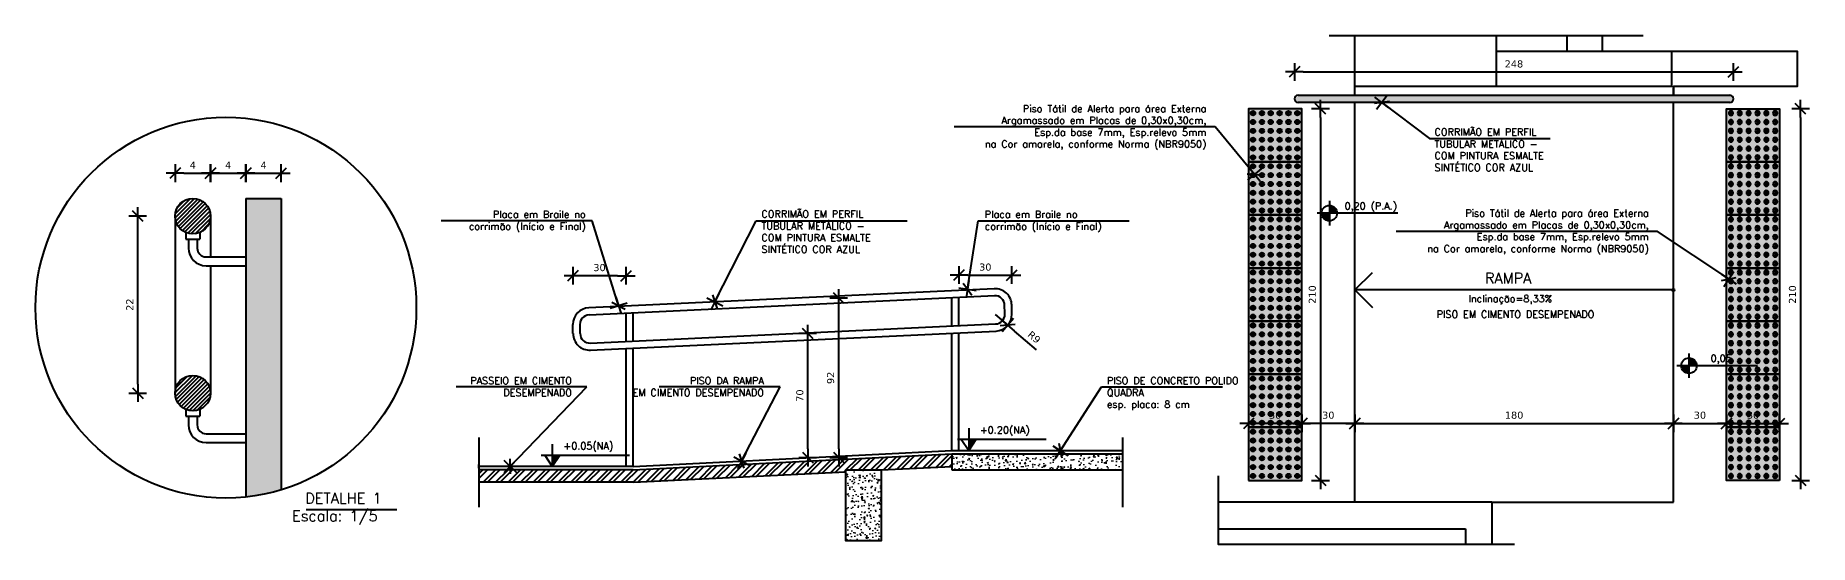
# Model space of a CAD drawing. Header units: inches. Extents: x -64 to 509, y -100 to 268.
# Drawn here: x 195.07 to 205.09, y 141.6 to 144.48 of the extents above; entities that cross this region are included whole.
import ezdxf
from ezdxf.enums import TextEntityAlignment as Align

# ---------------------------------------------------------------- set-up
doc = ezdxf.new("R2010")
doc.units = ezdxf.units.IN
doc.header["$MEASUREMENT"] = 0
doc.header["$PDMODE"] = 35
for name, color, linetype in [('01', 9, 'Continuous'), ('02', 2, 'Continuous'), ('A-ESQ', 1, 'Continuous'), ('A-OBJET', 2, 'Continuous'), ('A-PARED', 5, 'Continuous'), ('A-SIMBO', 2, 'Continuous'), ('AR-ESQ', 2, 'Continuous'), ('ARQ-CTA-1_075', 1, 'Continuous'), ('ARQ-SMB-1_025', 1, 'Continuous'), ('ARQ-TXT-1_025', 2, 'Continuous'), ('ARQ_ESTRUTURA', 5, 'Continuous'), ('ARQ_PISOTÁTIL', 8, 'Continuous'), ('ARQ_REBOCO', 4, 'Continuous'), ('ARQ_VISTA0', 8, 'Continuous'), ('HACHURA', 1, 'Continuous'), ('Nivel', 2, 'Continuous'), ('PRA', 1, 'Continuous'), ('VISTA1', 1, 'Continuous')]:
    doc.layers.add(name, color=color, linetype=linetype)
doc.layers.add('HAT', color=8, linetype='Continuous', lineweight=15)
doc.styles.add('ESC-50-A20', font='romans.shx', dxfattribs={"height": 0.1})
doc.styles.add('FNDE Texto Cota 0025', font='verdana.ttf', dxfattribs={"height": 0.04})
doc.dimstyles.new('FNDE 1-0025', dxfattribs={"dimscale": 5, "dimtxt": 0.04, "dimasz": 0.01, "dimexe": 0.15, "dimexo": 0.15, "dimgap": 0.005, "dimtad": 1, "dimzin": 1, "dimdsep": 46, "dimtxsty": 'FNDE Texto Cota 0025', "dimblk": 'tic', "dimcen": 0.015, "dimdle": 0.15, "dimse1": 1, "dimse2": 1, "dimclrd": 251, "dimclre": 251, "dimclrt": 256, "dimaunit": 1, "dimadec": 3, "dimazin": 0, "dimtfac": 1, "dimtix": 1, "dimtmove": 2, "dimatfit": 3, "dimldrblk": 'tic', "dimfxl": 0.15, "dimtvp": 1, "dimtolj": 1, "dimtzin": 0, "dimarcsym": 0})
pattern_1 = [(50, (0.25568, -0.11496), (0.071726018, -0.006275213), [0.0075, -0.0825]), (355, (0.25568, -0.11496), (-0.013875133, 0.075219213), [0.006, -0.066]), (100.451444, (0.26166, -0.11548), (0.057850885, 0.068944), [0.00637402, -0.070114211]), (46.1842, (0.25568, -0.09496), (0.106724133, -0.016551928), [0.01125, -0.12375]), (96.635635, (0.26457, -0.09634), (0.093466195, 0.09741186), [0.009561034, -0.105171376]), (351.184164, (0.25568, -0.09496), (0.093466195, 0.09741186), [0.009, -0.099]), (21, (0.26568, -0.09996), (0.059690705, -0.040261889), [0.0075, -0.0825]), (326, (0.26568, -0.09996), (0.024331533, 0.072515005), [0.006, -0.066]), (71.451445, (0.270654, -0.103314), (0.084022238, 0.032253115), [0.00637402, -0.070114211]), (37.5, (0.25568, -0.114958), (0.0012159855, 0.0332893854), [0, -0.0652, 0, -0.067, 0, -0.06625]), (7.5, (0.25568, -0.11496), (0.026306954, 0.039441171), [0, -0.0382, 0, -0.0637, 0, -0.02525]), (327.5, (0.23338, -0.114958), (0.0533822436, -0.0022554872), [0, -0.025, 0, -0.078, 0, -0.1035]), (317.5, (0.22338, -0.11496), (0.058318617, 0.010010498), [0, -0.0325, 0, -0.0518, 0, -0.0735])]

msp = doc.modelspace()

# ---------------------------------------------------------------- texts
at = {"layer": 'ARQ-SMB-1_025', "style": 'ESC-50-A20'}
for s, p in [('0,20 (P.A.)', (202.61, 143.495)), ('0,05', (204.59, 142.633))]:
    msp.add_text(s, height=0.04, dxfattribs=at).set_placement(p, align=Align.CENTER)
for tag, p in [('+0.20(NA)', (200.401, 142.229)), ('+0.05(NA)', (198.048, 142.139))]:
    msp.add_attdef(tag, p, 'NA', height=0.04, dxfattribs=at)
at = {"layer": 'ARQ-TXT-1_025', "style": 'ESC-50-A20'}
for s, height, p in [('RAMPA ', 0.06, (203.407, 143.077)), ('Inclinação=8,33%%%', 0.04, (203.398, 142.971)), ('PISO EM CIMENTO DESEMPENADO', 0.04, (203.428, 142.883))]:
    msp.add_text(s, height=height, dxfattribs=at).set_placement(p, align=Align.CENTER)
at = {"layer": 'ARQ-TXT-1_025', "char_height": 0.04, "style": 'ESC-50-A20'}
for s, insert, width, attachment_point in [('Piso Tátil de Alerta para área Externa  \\PArgamassado em Placas de 0,30x0,30cm,\\PEsp.da base 7mm, Esp.relevo 5mm \\Pna Cor amarela, conforme Norma (NBR9050)', (201.681, 144.085), 1.79589, 3), ('\\A1;CORRIMÃO EM PERFIL TUBULAR METÁLICO - \\PCOM PINTURA ESMALTE SINTÉTICO COR AZUL', (202.97, 143.952), 0.83041, 1), ('Placa em Braile no corrimão (Início e Final)\\P', (198.174, 143.487), 0.83041, 3), ('\\A1;CORRIMÃO EM PERFIL TUBULAR METÁLICO - \\PCOM PINTURA ESMALTE SINTÉTICO COR AZUL', (199.167, 143.489), 0.83041, 1), ('Placa em Braile no corrimão (Início e Final)\\P', (200.429, 143.487), 0.83041, 1), ('Piso Tátil de Alerta para área Externa  \\PArgamassado em Placas de 0,30x0,30cm,\\PEsp.da base 7mm, Esp.relevo 5mm \\Pna Cor amarela, conforme Norma (NBR9050)', (204.181, 143.494), 1.79589, 3), ('\\A1;PASSEIO EM CIMENTO \\PDESEMPENADO', (198.096, 142.547), 0.83041, 3), ('\\A1;PISO DA RAMPA\\PEM CIMENTO DESEMPENADO', (199.181, 142.547), 0.83041, 3), ('\\A1;PISO DE CONCRETO POLIDO QUADRA\\Pesp. placa: 8 cm ', (201.119, 142.547), 0.83041, 1)]:
    msp.add_mtext(s, dxfattribs=dict(at, insert=insert, width=width, attachment_point=attachment_point))
at = {"layer": 'ARQ-TXT-1_025', "color": 3, "insert": (195.883, 141.713), "char_height": 0.06, "width": 1.16362, "attachment_point": 7, "style": 'ESC-50-A20'}
msp.add_mtext('\\pi0.70648;DETALHE 1 {\\C256;\\P\\pi0.6322;Escala: 1/5}', dxfattribs=at)

# ---------------------------------------------------------------- blocks, each defined once
blk = doc.blocks.new('A$C01273DE2')
at = {"layer": 'ARQ-CTA-1_075', "ltscale": 10}
blk.add_hatch(color=254, dxfattribs=at).paths.add_polyline_path([(0.3, 0.3), (0, 0.3), (0, 0), (0.3, 0)])
at = {"layer": 'ARQ_PISOTÁTIL', "color": 1}
blk.add_lwpolyline([(0.3, 0.3), (0, 0.3), (0, 0), (0.3, 0)], close=True, dxfattribs=at)
at = {"layer": 'ARQ_PISOTÁTIL', "color": 250}
for centre, radius in [((0.025, 0.275), 0.0125), ((0.025, 0.225), 0.0125), ((0.025, 0.275), 0.00625), ((0.025, 0.225), 0.00625), ((0.075, 0.275), 0.0125), ((0.075, 0.225), 0.0125), ((0.075, 0.275), 0.00625), ((0.075, 0.225), 0.00625), ((0.125, 0.275), 0.0125), ((0.125, 0.225), 0.0125), ((0.125, 0.275), 0.00625), ((0.125, 0.225), 0.00625), ((0.175, 0.275), 0.0125), ((0.175, 0.225), 0.0125), ((0.175, 0.275), 0.00625), ((0.175, 0.225), 0.00625), ((0.225, 0.275), 0.0125), ((0.225, 0.225), 0.0125), ((0.225, 0.275), 0.00625), ((0.225, 0.225), 0.00625), ((0.275, 0.275), 0.0125), ((0.275, 0.225), 0.0125), ((0.275, 0.275), 0.00625), ((0.275, 0.225), 0.00625), ((0.025, 0.175), 0.0125), ((0.025, 0.125), 0.0125), ((0.025, 0.175), 0.00625), ((0.025, 0.125), 0.00625), ((0.075, 0.175), 0.0125), ((0.075, 0.125), 0.0125), ((0.075, 0.175), 0.00625), ((0.075, 0.125), 0.00625), ((0.125, 0.175), 0.0125), ((0.125, 0.125), 0.0125), ((0.125, 0.175), 0.00625), ((0.125, 0.125), 0.00625), ((0.175, 0.175), 0.0125), ((0.175, 0.125), 0.0125), ((0.175, 0.175), 0.00625), ((0.175, 0.125), 0.00625), ((0.225, 0.175), 0.0125), ((0.225, 0.125), 0.0125), ((0.225, 0.175), 0.00625), ((0.225, 0.125), 0.00625), ((0.275, 0.175), 0.0125), ((0.275, 0.125), 0.0125), ((0.275, 0.175), 0.00625), ((0.275, 0.125), 0.00625), ((0.025, 0.075), 0.0125), ((0.025, 0.025), 0.0125), ((0.025, 0.075), 0.00625), ((0.025, 0.025), 0.00625), ((0.075, 0.075), 0.0125), ((0.075, 0.025), 0.0125), ((0.075, 0.075), 0.00625), ((0.075, 0.025), 0.00625), ((0.125, 0.075), 0.0125), ((0.125, 0.025), 0.0125), ((0.125, 0.075), 0.00625), ((0.125, 0.025), 0.00625), ((0.175, 0.075), 0.0125), ((0.175, 0.025), 0.0125), ((0.175, 0.075), 0.00625), ((0.175, 0.025), 0.00625), ((0.225, 0.075), 0.0125), ((0.225, 0.025), 0.0125), ((0.225, 0.075), 0.00625), ((0.225, 0.025), 0.00625), ((0.275, 0.075), 0.0125), ((0.275, 0.025), 0.0125), ((0.275, 0.075), 0.00625), ((0.275, 0.025), 0.00625)]:
    blk.add_circle(centre, radius, dxfattribs=at)
blk = doc.blocks.new('tic')
at = {"color": 251}
for p, q in [((-1, 0), (1, 0)), ((0, -1), (0, 1))]:
    blk.add_line(p, q, dxfattribs=at)
blk.add_line((-0.6, -0.6), (0.6, 0.6))
blk = doc.blocks.new('FNDE-Nível Corte-1_025')
blk.add_hatch(color=251).paths.add_polyline_path([(140.657, -2.479), (140.699, -2.479), (140.657, -2.542)])
at = {"color": 251}
for p, q in [((140.594, -2.479), (141.094, -2.479)), ((140.657, -2.416), (140.657, -2.542))]:
    blk.add_line(p, q, dxfattribs=at)
blk.add_lwpolyline([(140.615, -2.479), (140.657, -2.542), (140.699, -2.479)], dxfattribs=at)
blk = doc.blocks.new('*D699')
at = {"layer": 'A-ESQ', "color": 252, "linetype": 'Continuous', "lineweight": -2, "transparency": 16777216}
blk.add_line((199.429, 142.143), (199.429, 142.743), dxfattribs=at)
at = {"layer": 'DEFPOINTS', "color": 0, "linetype": 'Continuous', "transparency": 16777216}
for p in [(199.337, 142.793), (199.429, 142.793), (199.337, 142.093)]:
    blk.add_point(p, dxfattribs=at)
at = {"layer": 'A-ESQ', "color": 252, "linetype": 'Continuous', "lineweight": -2, "transparency": 16777216, "xscale": 0.05, "yscale": 0.05, "zscale": 0.05}
for p, rotation in [((199.429, 142.793), 90), ((199.429, 142.093), 270)]:
    blk.add_blockref('tic', p, dxfattribs=dict(at, rotation=rotation))
at = {"layer": 'A-ESQ', "linetype": 'Continuous', "transparency": 16777216, "insert": (199.384, 142.443), "char_height": 0.04, "attachment_point": 5, "rotation": 90, "style": 'FNDE Texto Cota 0025'}
blk.add_mtext('\\A1;70', dxfattribs=at)
blk = doc.blocks.new('*D700')
at = {"layer": 'A-ESQ', "color": 252, "linetype": 'Continuous', "lineweight": -2, "transparency": 16777216}
blk.add_line((199.604, 142.143), (199.604, 142.944), dxfattribs=at)
at = {"layer": 'DEFPOINTS', "color": 0, "linetype": 'Continuous', "transparency": 16777216}
for p in [(199.337, 142.994), (199.604, 142.994), (199.337, 142.093)]:
    blk.add_point(p, dxfattribs=at)
at = {"layer": 'A-ESQ', "color": 252, "linetype": 'Continuous', "lineweight": -2, "transparency": 16777216, "xscale": 0.05, "yscale": 0.05, "zscale": 0.05}
for p, rotation in [((199.604, 142.994), 90), ((199.604, 142.093), 270)]:
    blk.add_blockref('tic', p, dxfattribs=dict(at, rotation=rotation))
at = {"layer": 'A-ESQ', "linetype": 'Continuous', "transparency": 16777216, "insert": (199.558, 142.543), "char_height": 0.04, "attachment_point": 5, "rotation": 90, "style": 'FNDE Texto Cota 0025'}
blk.add_mtext('\\A1;92', dxfattribs=at)
blk = doc.blocks.new('*D701')
at = {"layer": 'A-ESQ', "color": 252, "linetype": 'Continuous', "lineweight": -2, "transparency": 16777216}
blk.add_line((198.353, 143.12), (198.152, 143.12), dxfattribs=at)
at = {"layer": 'DEFPOINTS', "color": 0, "linetype": 'Continuous', "transparency": 16777216}
for p in [(198.102, 143.12), (198.102, 142.756), (198.403, 142.766)]:
    blk.add_point(p, dxfattribs=at)
at = {"layer": 'A-ESQ', "color": 252, "linetype": 'Continuous', "lineweight": -2, "transparency": 16777216, "xscale": 0.05, "yscale": 0.05, "zscale": 0.05, "rotation": 180}
blk.add_blockref('tic', (198.102, 143.12), dxfattribs=at)
at = {"layer": 'A-ESQ', "color": 252, "linetype": 'Continuous', "lineweight": -2, "transparency": 16777216, "xscale": 0.05, "yscale": 0.05, "zscale": 0.05}
blk.add_blockref('tic', (198.403, 143.12), dxfattribs=at)
at = {"layer": 'A-ESQ', "linetype": 'Continuous', "transparency": 16777216, "insert": (198.252, 143.166), "char_height": 0.04, "attachment_point": 5, "style": 'FNDE Texto Cota 0025'}
blk.add_mtext('\\A1;30', dxfattribs=at)
blk = doc.blocks.new('*D702')
at = {"layer": 'A-ESQ', "color": 252, "linetype": 'Continuous', "lineweight": -2, "transparency": 16777216}
blk.add_line((200.333, 143.124), (200.532, 143.124), dxfattribs=at)
at = {"layer": 'DEFPOINTS', "color": 0, "linetype": 'Continuous', "transparency": 16777216}
for p in [(200.582, 143.124), (200.283, 142.855), (200.582, 142.857)]:
    blk.add_point(p, dxfattribs=at)
at = {"layer": 'A-ESQ', "color": 252, "linetype": 'Continuous', "lineweight": -2, "transparency": 16777216, "xscale": 0.05, "yscale": 0.05, "zscale": 0.05, "rotation": 180}
blk.add_blockref('tic', (200.283, 143.124), dxfattribs=at)
at = {"layer": 'A-ESQ', "color": 252, "linetype": 'Continuous', "lineweight": -2, "transparency": 16777216, "xscale": 0.05, "yscale": 0.05, "zscale": 0.05}
blk.add_blockref('tic', (200.582, 143.124), dxfattribs=at)
at = {"layer": 'A-ESQ', "linetype": 'Continuous', "transparency": 16777216, "insert": (200.432, 143.169), "char_height": 0.04, "attachment_point": 5, "style": 'FNDE Texto Cota 0025'}
blk.add_mtext('\\A1;30', dxfattribs=at)
blk = doc.blocks.new('*D703')
at = {"layer": 'A-ESQ', "color": 252, "linetype": 'Continuous', "lineweight": -2, "transparency": 16777216}
blk.add_line((195.904, 143.7), (196.004, 143.7), dxfattribs=at)
at = {"layer": 'DEFPOINTS', "color": 0, "linetype": 'Continuous', "transparency": 16777216}
for p in [(196.054, 143.7), (195.854, 143.457), (196.054, 143.457)]:
    blk.add_point(p, dxfattribs=at)
at = {"layer": 'A-ESQ', "color": 252, "linetype": 'Continuous', "lineweight": -2, "transparency": 16777216, "xscale": 0.05, "yscale": 0.05, "zscale": 0.05, "rotation": 180}
blk.add_blockref('tic', (195.854, 143.7), dxfattribs=at)
at = {"layer": 'A-ESQ', "color": 252, "linetype": 'Continuous', "lineweight": -2, "transparency": 16777216, "xscale": 0.05, "yscale": 0.05, "zscale": 0.05}
blk.add_blockref('tic', (196.054, 143.7), dxfattribs=at)
at = {"layer": 'A-ESQ', "linetype": 'Continuous', "transparency": 16777216, "insert": (195.954, 143.745), "char_height": 0.04, "attachment_point": 5, "style": 'FNDE Texto Cota 0025'}
blk.add_mtext('\\A1;4', dxfattribs=at)
blk = doc.blocks.new('*D704')
at = {"layer": 'A-ESQ', "color": 252, "linetype": 'Continuous', "lineweight": -2, "transparency": 16777216}
blk.add_line((196.104, 143.7), (196.204, 143.7), dxfattribs=at)
at = {"layer": 'DEFPOINTS', "color": 0, "linetype": 'Continuous', "transparency": 16777216}
for p in [(196.254, 143.7), (196.254, 143.557), (196.054, 143.457)]:
    blk.add_point(p, dxfattribs=at)
at = {"layer": 'A-ESQ', "color": 252, "linetype": 'Continuous', "lineweight": -2, "transparency": 16777216, "xscale": 0.05, "yscale": 0.05, "zscale": 0.05, "rotation": 180}
blk.add_blockref('tic', (196.054, 143.7), dxfattribs=at)
at = {"layer": 'A-ESQ', "color": 252, "linetype": 'Continuous', "lineweight": -2, "transparency": 16777216, "xscale": 0.05, "yscale": 0.05, "zscale": 0.05}
blk.add_blockref('tic', (196.254, 143.7), dxfattribs=at)
at = {"layer": 'A-ESQ', "linetype": 'Continuous', "transparency": 16777216, "insert": (196.154, 143.745), "char_height": 0.04, "attachment_point": 5, "style": 'FNDE Texto Cota 0025'}
blk.add_mtext('\\A1;4', dxfattribs=at)
blk = doc.blocks.new('*D705')
at = {"layer": 'A-ESQ', "color": 252, "linetype": 'Continuous', "lineweight": -2, "transparency": 16777216}
blk.add_line((196.304, 143.7), (196.404, 143.7), dxfattribs=at)
at = {"layer": 'DEFPOINTS', "color": 0, "linetype": 'Continuous', "transparency": 16777216}
for p in [(196.454, 143.7), (196.254, 143.557), (196.454, 143.557)]:
    blk.add_point(p, dxfattribs=at)
at = {"layer": 'A-ESQ', "color": 252, "linetype": 'Continuous', "lineweight": -2, "transparency": 16777216, "xscale": 0.05, "yscale": 0.05, "zscale": 0.05, "rotation": 180}
blk.add_blockref('tic', (196.254, 143.7), dxfattribs=at)
at = {"layer": 'A-ESQ', "color": 252, "linetype": 'Continuous', "lineweight": -2, "transparency": 16777216, "xscale": 0.05, "yscale": 0.05, "zscale": 0.05}
blk.add_blockref('tic', (196.454, 143.7), dxfattribs=at)
at = {"layer": 'A-ESQ', "linetype": 'Continuous', "transparency": 16777216, "insert": (196.354, 143.745), "char_height": 0.04, "attachment_point": 5, "style": 'FNDE Texto Cota 0025'}
blk.add_mtext('\\A1;4', dxfattribs=at)
blk = doc.blocks.new('*D706')
at = {"layer": 'A-ESQ', "color": 252, "linetype": 'Continuous', "lineweight": -2, "transparency": 16777216}
blk.add_line((195.643, 142.507), (195.643, 143.407), dxfattribs=at)
at = {"layer": 'DEFPOINTS', "color": 0, "linetype": 'Continuous', "transparency": 16777216}
for p in [(195.643, 143.457), (195.954, 143.457), (195.954, 142.457)]:
    blk.add_point(p, dxfattribs=at)
at = {"layer": 'A-ESQ', "color": 252, "linetype": 'Continuous', "lineweight": -2, "transparency": 16777216, "xscale": 0.05, "yscale": 0.05, "zscale": 0.05}
for p, rotation in [((195.643, 143.457), 90), ((195.643, 142.457), 270)]:
    blk.add_blockref('tic', p, dxfattribs=dict(at, rotation=rotation))
at = {"layer": 'A-ESQ', "linetype": 'Continuous', "transparency": 16777216, "insert": (195.598, 142.957), "char_height": 0.04, "attachment_point": 5, "rotation": 90, "style": 'FNDE Texto Cota 0025'}
blk.add_mtext('\\A1;22', dxfattribs=at)
blk = doc.blocks.new('*D707')
at = {"layer": 'A-ESQ', "color": 252, "linetype": 'Continuous', "lineweight": -2, "transparency": 16777216}
blk.add_line((202.57, 142.286), (204.27, 142.286), dxfattribs=at)
at = {"layer": 'DEFPOINTS', "color": 0, "linetype": 'Continuous', "transparency": 16777216}
for p in [(202.52, 142.97), (204.32, 142.97), (204.32, 142.286)]:
    blk.add_point(p, dxfattribs=at)
at = {"layer": 'A-ESQ', "color": 252, "linetype": 'Continuous', "lineweight": -2, "transparency": 16777216, "xscale": 0.05, "yscale": 0.05, "zscale": 0.05, "rotation": 180}
blk.add_blockref('tic', (202.52, 142.286), dxfattribs=at)
at = {"layer": 'A-ESQ', "color": 252, "linetype": 'Continuous', "lineweight": -2, "transparency": 16777216, "xscale": 0.05, "yscale": 0.05, "zscale": 0.05}
blk.add_blockref('tic', (204.32, 142.286), dxfattribs=at)
at = {"layer": 'A-ESQ', "linetype": 'Continuous', "transparency": 16777216, "insert": (203.42, 142.332), "char_height": 0.04, "attachment_point": 5, "style": 'FNDE Texto Cota 0025'}
blk.add_mtext('\\A1;180', dxfattribs=at)
blk = doc.blocks.new('*D708')
at = {"layer": 'A-ESQ', "color": 252, "linetype": 'Continuous', "lineweight": -2, "transparency": 16777216}
blk.add_line((202.229, 144.272), (204.609, 144.272), dxfattribs=at)
at = {"layer": 'DEFPOINTS', "color": 0, "linetype": 'Continuous', "transparency": 16777216}
for p in [(204.659, 144.272), (202.179, 144.12), (204.659, 144.12)]:
    blk.add_point(p, dxfattribs=at)
at = {"layer": 'A-ESQ', "color": 252, "linetype": 'Continuous', "lineweight": -2, "transparency": 16777216, "xscale": 0.05, "yscale": 0.05, "zscale": 0.05, "rotation": 180}
blk.add_blockref('tic', (202.179, 144.272), dxfattribs=at)
at = {"layer": 'A-ESQ', "color": 252, "linetype": 'Continuous', "lineweight": -2, "transparency": 16777216, "xscale": 0.05, "yscale": 0.05, "zscale": 0.05}
blk.add_blockref('tic', (204.659, 144.272), dxfattribs=at)
at = {"layer": 'A-ESQ', "linetype": 'Continuous', "transparency": 16777216, "insert": (203.419, 144.317), "char_height": 0.04, "attachment_point": 5, "style": 'FNDE Texto Cota 0025'}
blk.add_mtext('\\A1;248', dxfattribs=at)
blk = doc.blocks.new('*D709')
at = {"layer": 'A-ESQ', "color": 252, "linetype": 'Continuous', "lineweight": -2, "transparency": 16777216}
blk.add_line((202.47, 142.286), (202.27, 142.286), dxfattribs=at)
at = {"layer": 'DEFPOINTS', "color": 0, "linetype": 'Continuous', "transparency": 16777216}
for p in [(202.52, 142.97), (202.22, 142.286), (202.22, 142.264)]:
    blk.add_point(p, dxfattribs=at)
at = {"layer": 'A-ESQ', "color": 252, "linetype": 'Continuous', "lineweight": -2, "transparency": 16777216, "xscale": 0.05, "yscale": 0.05, "zscale": 0.05, "rotation": 180}
blk.add_blockref('tic', (202.22, 142.286), dxfattribs=at)
at = {"layer": 'A-ESQ', "color": 252, "linetype": 'Continuous', "lineweight": -2, "transparency": 16777216, "xscale": 0.05, "yscale": 0.05, "zscale": 0.05}
blk.add_blockref('tic', (202.52, 142.286), dxfattribs=at)
at = {"layer": 'A-ESQ', "linetype": 'Continuous', "transparency": 16777216, "insert": (202.37, 142.332), "char_height": 0.04, "attachment_point": 5, "style": 'FNDE Texto Cota 0025'}
blk.add_mtext('\\A1;30', dxfattribs=at)
blk = doc.blocks.new('*D710')
at = {"layer": 'A-ESQ', "color": 252, "linetype": 'Continuous', "lineweight": -2, "transparency": 16777216}
blk.add_line((202.17, 142.286), (201.97, 142.286), dxfattribs=at)
at = {"layer": 'DEFPOINTS', "color": 0, "linetype": 'Continuous', "transparency": 16777216}
for p in [(201.92, 142.286), (201.92, 142.264), (202.22, 142.264)]:
    blk.add_point(p, dxfattribs=at)
at = {"layer": 'A-ESQ', "color": 252, "linetype": 'Continuous', "lineweight": -2, "transparency": 16777216, "xscale": 0.05, "yscale": 0.05, "zscale": 0.05, "rotation": 180}
blk.add_blockref('tic', (201.92, 142.286), dxfattribs=at)
at = {"layer": 'A-ESQ', "color": 252, "linetype": 'Continuous', "lineweight": -2, "transparency": 16777216, "xscale": 0.05, "yscale": 0.05, "zscale": 0.05}
blk.add_blockref('tic', (202.22, 142.286), dxfattribs=at)
at = {"layer": 'A-ESQ', "linetype": 'Continuous', "transparency": 16777216, "insert": (202.07, 142.332), "char_height": 0.04, "attachment_point": 5, "style": 'FNDE Texto Cota 0025'}
blk.add_mtext('\\A1;30', dxfattribs=at)
blk = doc.blocks.new('*D711')
at = {"layer": 'A-ESQ', "color": 252, "linetype": 'Continuous', "lineweight": -2, "transparency": 16777216}
blk.add_line((204.37, 142.286), (204.57, 142.286), dxfattribs=at)
at = {"layer": 'DEFPOINTS', "color": 0, "linetype": 'Continuous', "transparency": 16777216}
for p in [(204.32, 142.97), (204.62, 142.286), (204.62, 142.264)]:
    blk.add_point(p, dxfattribs=at)
at = {"layer": 'A-ESQ', "color": 252, "linetype": 'Continuous', "lineweight": -2, "transparency": 16777216, "xscale": 0.05, "yscale": 0.05, "zscale": 0.05, "rotation": 180}
blk.add_blockref('tic', (204.32, 142.286), dxfattribs=at)
at = {"layer": 'A-ESQ', "color": 252, "linetype": 'Continuous', "lineweight": -2, "transparency": 16777216, "xscale": 0.05, "yscale": 0.05, "zscale": 0.05}
blk.add_blockref('tic', (204.62, 142.286), dxfattribs=at)
at = {"layer": 'A-ESQ', "linetype": 'Continuous', "transparency": 16777216, "insert": (204.47, 142.332), "char_height": 0.04, "attachment_point": 5, "style": 'FNDE Texto Cota 0025'}
blk.add_mtext('\\A1;30', dxfattribs=at)
blk = doc.blocks.new('*D712')
at = {"layer": 'A-ESQ', "color": 252, "linetype": 'Continuous', "lineweight": -2, "transparency": 16777216}
blk.add_line((204.67, 142.286), (204.87, 142.286), dxfattribs=at)
at = {"layer": 'DEFPOINTS', "color": 0, "linetype": 'Continuous', "transparency": 16777216}
for p in [(204.62, 142.264), (204.92, 142.286), (204.92, 142.264)]:
    blk.add_point(p, dxfattribs=at)
at = {"layer": 'A-ESQ', "color": 252, "linetype": 'Continuous', "lineweight": -2, "transparency": 16777216, "xscale": 0.05, "yscale": 0.05, "zscale": 0.05, "rotation": 180}
blk.add_blockref('tic', (204.62, 142.286), dxfattribs=at)
at = {"layer": 'A-ESQ', "color": 252, "linetype": 'Continuous', "lineweight": -2, "transparency": 16777216, "xscale": 0.05, "yscale": 0.05, "zscale": 0.05}
blk.add_blockref('tic', (204.92, 142.286), dxfattribs=at)
at = {"layer": 'A-ESQ', "linetype": 'Continuous', "transparency": 16777216, "insert": (204.77, 142.332), "char_height": 0.04, "attachment_point": 5, "style": 'FNDE Texto Cota 0025'}
blk.add_mtext('\\A1;30', dxfattribs=at)
blk = doc.blocks.new('*D713')
at = {"layer": 'A-ESQ', "color": 252, "linetype": 'Continuous', "lineweight": -2, "transparency": 16777216}
for p, q in [((200.488, 142.902), (200.559, 142.841)), ((200.722, 142.701), (200.597, 142.808))]:
    blk.add_line(p, q, dxfattribs=at)
at = {"layer": 'DEFPOINTS', "color": 0, "linetype": 'Continuous', "transparency": 16777216}
for p in [(200.488, 142.902), (200.559, 142.841)]:
    blk.add_point(p, dxfattribs=at)
at = {"layer": 'A-ESQ', "color": 252, "linetype": 'Continuous', "lineweight": -2, "transparency": 16777216, "xscale": 0.05, "yscale": 0.05, "zscale": 0.05, "rotation": 139.3658893478236}
blk.add_blockref('tic', (200.559, 142.841), dxfattribs=at)
at = {"layer": 'A-ESQ', "linetype": 'Continuous', "transparency": 16777216, "insert": (200.708, 142.773), "char_height": 0.04, "attachment_point": 5, "rotation": 319.3659, "style": 'FNDE Texto Cota 0025'}
blk.add_mtext('\\A1;R9', dxfattribs=at)
blk = doc.blocks.new('*D732')
at = {"layer": 'A-ESQ', "color": 252, "linetype": 'Continuous', "lineweight": -2, "transparency": 16777216}
blk.add_line((205.039, 144.014), (205.039, 142.014), dxfattribs=at)
at = {"layer": 'DEFPOINTS', "color": 0, "linetype": 'Continuous', "transparency": 16777216}
for p in [(204.92, 144.064), (204.92, 141.964), (205.039, 141.964)]:
    blk.add_point(p, dxfattribs=at)
at = {"layer": 'A-ESQ', "color": 252, "linetype": 'Continuous', "lineweight": -2, "transparency": 16777216, "xscale": 0.05, "yscale": 0.05, "zscale": 0.05}
for p, rotation in [((205.039, 144.064), 90), ((205.039, 141.964), 270)]:
    blk.add_blockref('tic', p, dxfattribs=dict(at, rotation=rotation))
at = {"layer": 'A-ESQ', "linetype": 'Continuous', "transparency": 16777216, "insert": (204.993, 143.014), "char_height": 0.04, "attachment_point": 5, "rotation": 90, "style": 'FNDE Texto Cota 0025'}
blk.add_mtext('\\A1;210', dxfattribs=at)
blk = doc.blocks.new('*D733')
at = {"layer": 'A-ESQ', "color": 252, "linetype": 'Continuous', "lineweight": -2, "transparency": 16777216}
blk.add_line((202.326, 144.014), (202.326, 142.014), dxfattribs=at)
at = {"layer": 'DEFPOINTS', "color": 0, "linetype": 'Continuous', "transparency": 16777216}
for p in [(202.207, 144.064), (202.207, 141.964), (202.326, 141.964)]:
    blk.add_point(p, dxfattribs=at)
at = {"layer": 'A-ESQ', "color": 252, "linetype": 'Continuous', "lineweight": -2, "transparency": 16777216, "xscale": 0.05, "yscale": 0.05, "zscale": 0.05}
for p, rotation in [((202.326, 144.064), 90), ((202.326, 141.964), 270)]:
    blk.add_blockref('tic', p, dxfattribs=dict(at, rotation=rotation))
at = {"layer": 'A-ESQ', "linetype": 'Continuous', "transparency": 16777216, "insert": (202.28, 143.014), "char_height": 0.04, "attachment_point": 5, "rotation": 90, "style": 'FNDE Texto Cota 0025'}
blk.add_mtext('\\A1;210', dxfattribs=at)
blk = doc.blocks.new('COTA')
at = {"layer": 'HAT'}
h = blk.add_hatch(color=256, dxfattribs=at)
h.paths.add_polyline_path([(0.226, 0, 0.414214), (0.138, 0.088), (0.138, 0)])
h.paths.add_polyline_path([(0.138, 0), (0.05, 0, 0.414214), (0.138, -0.088)])
at = {"layer": 'Nivel'}
for p, q in [((0.911, 0), (0, 0)), ((0.138, 0.138), (0.138, -0.138))]:
    blk.add_line(p, q, dxfattribs=at)
blk.add_circle((0.138, 0), 0.0878, dxfattribs=at)

# ---------------------------------------------------------------- dimensions: what is measured, and where the dimension line sits
at = {"layer": 'A-ESQ', "linetype": 'Continuous'}
for base, p1, p2, picture, middle in [((204.659, 144.272), (202.179, 144.12), (204.659, 144.12), '*D708', (203.419, 144.317)), ((198.102, 143.12), (198.403, 142.766), (198.102, 142.756), '*D701', (198.252, 143.166)), ((200.582, 143.124), (200.283, 142.855), (200.582, 142.857), '*D702', (200.432, 143.169)), ((202.22, 142.286), (202.52, 142.97), (202.22, 142.264), '*D709', (202.37, 142.332)), ((204.32, 142.286), (202.52, 142.97), (204.32, 142.97), '*D707', (203.42, 142.332)), ((204.62, 142.286), (204.32, 142.97), (204.62, 142.264), '*D711', (204.47, 142.332)), ((201.92, 142.286), (202.22, 142.264), (201.92, 142.264), '*D710', (202.07, 142.332)), ((204.92, 142.286), (204.62, 142.264), (204.92, 142.264), '*D712', (204.77, 142.332))]:
    dim = msp.add_linear_dim(base=base, p1=p1, p2=p2, dimstyle='FNDE 1-0025', override={"dimdec": 0, "dimlfac": 100, "dimclrd": 252, "dimclre": 252}, dxfattribs=at)
    dim.commit()
    dim.dimension.update_dxf_attribs({"geometry": picture, "text_midpoint": middle})
for base, p1, p2, picture, middle in [((202.326, 141.964), (202.207, 144.064), (202.207, 141.964), '*D733', (202.28, 143.014)), ((205.039, 141.964), (204.92, 144.064), (204.92, 141.964), '*D732', (204.993, 143.014)), ((199.429, 142.793), (199.337, 142.093), (199.337, 142.793), '*D699', (199.384, 142.443))]:
    dim = msp.add_linear_dim(base=base, p1=p1, p2=p2, angle=90, dimstyle='FNDE 1-0025', override={"dimdec": 0, "dimlfac": 100, "dimclrd": 252, "dimclre": 252}, dxfattribs=at)
    dim.commit()
    dim.dimension.update_dxf_attribs({"geometry": picture, "text_midpoint": middle})
for base, p1, p2, picture, middle in [((196.054, 143.7), (195.854, 143.457), (196.054, 143.457), '*D703', (195.954, 143.745)), ((196.254, 143.7), (196.054, 143.457), (196.254, 143.557), '*D704', (196.154, 143.745)), ((196.454, 143.7), (196.254, 143.557), (196.454, 143.557), '*D705', (196.354, 143.745))]:
    dim = msp.add_linear_dim(base=base, p1=p1, p2=p2, text='4', dimstyle='FNDE 1-0025', override={"dimdec": 0, "dimlfac": 100, "dimclrd": 252, "dimclre": 252}, dxfattribs=at)
    dim.commit()
    dim.dimension.update_dxf_attribs({"geometry": picture, "text_midpoint": middle})
for base, p1, p2, text, picture, middle in [((195.643, 143.457), (195.954, 142.457), (195.954, 143.457), '22', '*D706', (195.598, 142.957)), ((199.604, 142.994), (199.337, 142.093), (199.337, 142.994), '92', '*D700', (199.558, 142.543))]:
    dim = msp.add_linear_dim(base=base, p1=p1, p2=p2, angle=90, text=text, dimstyle='FNDE 1-0025', override={"dimdec": 0, "dimlfac": 100, "dimclrd": 252, "dimclre": 252}, dxfattribs=at)
    dim.commit()
    dim.dimension.update_dxf_attribs({"geometry": picture, "text_midpoint": middle})
dim = msp.add_radius_dim(center=(200.488, 142.902), mpoint=(200.559, 142.841), dimstyle='FNDE 1-0025', override={"dimdec": 0, "dimlfac": 100, "dimclrd": 252, "dimclre": 252}, dxfattribs=at)
dim.commit()
dim.dimension.update_dxf_attribs({"geometry": '*D713', "text_midpoint": (200.708, 142.773)})

# ---------------------------------------------------------------- hatches: boundary and pattern name
at = {"linetype": 'Continuous'}
h = msp.add_hatch(color=256, dxfattribs=at)
h.dxf.hatch_style = 1
h.set_gradient(color1=(91, 91, 91), one_color=1, tint=1, name='CYLINDER')
h.paths.add_polyline_path([(204.639, 144.14), (202.199, 144.14, 1), (202.199, 144.1), (204.639, 144.1, 1)])
h = msp.add_hatch(color=256, dxfattribs=at)
h.dxf.hatch_style = 1
h.set_gradient(color1=(91, 91, 91), one_color=1, tint=1, name='CYLINDER')
h.paths.add_polyline_path([(196.454, 143.557), (196.254, 143.557), (196.254, 141.87, 0.047545), (196.454, 141.911)])
at = {"layer": '01', "linetype": 'Continuous'}
h = msp.add_hatch(dxfattribs=at)
h.set_pattern_fill('ANSI31', color=256, scale=0.005)
h.set_pattern_definition([(45, (-593.673229, -550.956507), (-0.01122532015, 0.01122532015), [])])
h.paths.add_polyline_path([(195.854, 143.457, 1), (196.054, 143.457, 1)])
h.paths.add_polyline_path([(196.054, 142.457, 1), (195.854, 142.457, 1)])
at = {"layer": 'HACHURA'}
h = msp.add_hatch(dxfattribs=at)
h.set_pattern_fill('STEEL', color=256, scale=0.4)
h.set_pattern_definition([(45, (0.25568, -0.11496), (-0.035355339, 0.035355339), []), (45, (0.25568, -0.08996), (-0.035355339, 0.035355339), [])])
h.paths.add_polyline_path([(198.443, 142.023), (197.571, 142.023), (197.571, 141.953), (198.445, 141.953), (199.643, 142.013), (199.643, 142.023), (199.845, 142.023), (200.243, 142.043), (200.243, 142.113)])
at = {"layer": 'HAT'}
h = msp.add_hatch(dxfattribs=at)
h.set_pattern_fill('AR-CONC', color=1, scale=0.01, style=0)
h.set_pattern_definition(pattern_1)
h.paths.add_polyline_path([(201.208, 142.023), (201.208, 142.113), (200.243, 142.113), (200.243, 142.023)])
h = msp.add_hatch(dxfattribs=at)
h.set_pattern_fill('AR-CONC', color=1, scale=0.01, style=0)
h.set_pattern_definition(pattern_1)
h.paths.add_polyline_path([(199.643, 142.023), (199.843, 142.023), (199.843, 141.623), (199.643, 141.623)])

# ---------------------------------------------------------------- linework, layer by layer
at = {"color": 1, "linetype": 'Continuous'}
for p, q in [((195.854, 143.457), (195.854, 142.457)), ((196.054, 143.457), (196.054, 143.227)), ((196.054, 143.177), (196.054, 142.457))]:
    msp.add_line(p, q, dxfattribs=at)
at = {"linetype": 'Continuous'}
for p, q in [((197.571, 142.207), (197.571, 141.812)), ((201.208, 142.207), (201.208, 141.812))]:
    msp.add_line(p, q, dxfattribs=at)
at = {"layer": '01', "color": 2, "linetype": 'Continuous'}
for p, q in [((195.914, 143.365), (195.914, 143.327)), ((195.994, 143.365), (195.994, 143.327)), ((195.914, 143.327), (195.994, 143.327)), ((195.929, 143.327), (195.929, 143.277)), ((195.979, 143.327), (195.979, 143.277)), ((196.029, 143.227), (196.254, 143.227)), ((196.029, 143.177), (196.254, 143.177)), ((195.914, 142.365), (195.914, 142.327)), ((195.994, 142.365), (195.994, 142.327)), ((195.914, 142.327), (195.994, 142.327)), ((195.929, 142.327), (195.929, 142.277)), ((195.979, 142.327), (195.979, 142.277)), ((196.029, 142.227), (196.254, 142.227)), ((196.029, 142.177), (196.254, 142.177))]:
    msp.add_line(p, q, dxfattribs=at)
at = {"layer": '01', "ltscale": 10}
msp.add_line((197.106, 141.797), (196.595, 141.797), dxfattribs=at)
at = {"layer": '01', "color": 2, "linetype": 'Continuous'}
for centre, radius in [((196.029, 143.277), 0.1), ((196.029, 143.277), 0.05), ((196.029, 142.277), 0.1), ((196.029, 142.277), 0.05)]:
    msp.add_arc(centre, radius, 180, 270, dxfattribs=at)
at = {"layer": '02', "linetype": 'Continuous'}
msp.add_circle((196.141, 142.94), 1.076, dxfattribs=at)
at = {"layer": 'A-OBJET', "color": 4}
for centre in [(195.954, 143.457), (195.954, 142.457)]:
    msp.add_circle(centre, 0.1, dxfattribs=at)
at = {"layer": 'A-PARED', "color": 4}
for p, q in [((198.443, 142.023), (200.243, 142.113)), ((199.843, 142.023), (200.243, 142.043)), ((200.243, 142.113), (201.208, 142.113)), ((200.243, 142.113), (200.243, 142.023)), ((198.443, 142.023), (197.571, 142.023)), ((198.445, 141.953), (197.571, 141.953)), ((198.445, 141.953), (199.643, 142.013)), ((200.243, 142.023), (201.208, 142.023))]:
    msp.add_line(p, q, dxfattribs=at)
at = {"layer": 'A-SIMBO', "color": 3}
for p, q in [((196.254, 143.557), (196.454, 143.557)), ((196.254, 143.557), (196.254, 141.87)), ((196.454, 143.557), (196.454, 141.911))]:
    msp.add_line(p, q, dxfattribs=at)
at = {"layer": 'A-SIMBO'}
for p, q in [((198.191, 142.94), (200.483, 143.048)), ((198.193, 142.9), (200.485, 143.008)), ((200.243, 142.836), (200.243, 142.996)), ((200.283, 142.838), (200.283, 142.998)), ((200.542, 142.905), (200.541, 142.957)), ((200.582, 142.906), (200.581, 142.957)), ((200.582, 142.906), (200.581, 142.957)), ((198.102, 142.793), (198.102, 142.845)), ((198.142, 142.794), (198.142, 142.845)), ((198.199, 142.74), (200.49, 142.848)), ((198.403, 142.749), (198.403, 142.909)), ((198.443, 142.751), (198.443, 142.911)), ((198.2, 142.7), (200.493, 142.808)), ((200.243, 142.133), (200.243, 142.796)), ((200.283, 142.135), (200.283, 142.798)), ((198.403, 142.043), (198.403, 142.709)), ((198.443, 142.045), (198.443, 142.711))]:
    msp.add_line(p, q, dxfattribs=at)
for centre, radius, start, end in [((200.487, 142.953), 0.0944, 0.4765, 92.8624), ((200.487, 142.953), 0.0544, 0.4765, 92.8624), ((198.196, 142.845), 0.0944, 92.8624, 180.4765), ((198.196, 142.845), 0.0544, 92.8624, 180.4765), ((200.488, 142.902), 0.0544, 272.8624, 0.4765), ((200.488, 142.902), 0.0944, 272.8624, 0.4765), ((198.197, 142.794), 0.0944, 180.4765, 272.8624), ((198.197, 142.794), 0.0544, 180.4765, 272.8624)]:
    msp.add_arc(centre, radius, start, end, dxfattribs=at)
at = {"layer": 'AR-ESQ', "color": 2}
for p, q in [((197.571, 142.033), (197.571, 142.053)), ((198.443, 142.043), (197.571, 142.043)), ((198.443, 142.043), (200.243, 142.133)), ((200.243, 142.133), (201.208, 142.133))]:
    msp.add_line(p, q, dxfattribs=at)
at = {"layer": 'ARQ_ESTRUTURA', "color": 6, "ltscale": 10}
msp.add_lwpolyline([(203.32, 144.19), (203.32, 144.39), (204.31, 144.39), (204.31, 144.19)], close=True, dxfattribs=at)
at = {"layer": 'ARQ_REBOCO', "color": 6, "ltscale": 10}
for p, q in [((203.295, 141.84), (201.749, 141.84)), ((203.295, 141.84), (203.295, 141.601)), ((201.749, 141.69), (203.145, 141.69)), ((203.145, 141.69), (203.145, 141.601))]:
    msp.add_line(p, q, dxfattribs=at)
at = {"layer": 'ARQ_REBOCO', "ltscale": 10}
msp.add_lwpolyline([(199.643, 142.023), (199.843, 142.023), (199.843, 141.623), (199.643, 141.623)], close=True, dxfattribs=at)
at = {"layer": 'ARQ_VISTA0', "color": 3}
for p, q in [((203.32, 144.19), (203.32, 144.478)), ((203.72, 144.39), (203.72, 144.478)), ((203.92, 144.39), (203.92, 144.478))]:
    msp.add_line(p, q, dxfattribs=at)
for points in [[(202.199, 144.14), (204.639, 144.14)], [(204.639, 144.1), (204.639, 144.1), (202.199, 144.1)]]:
    msp.add_lwpolyline(points, dxfattribs=at)
for centre, start, end in [((202.199, 144.12), 90, 270), ((204.639, 144.12), 270, 90)]:
    msp.add_arc(centre, 0.02, start, end, dxfattribs=at)
at = {"layer": 'HACHURA'}
for points in [[(202.375, 144.478), (204.149, 144.478)], [(203.423, 141.601), (201.749, 141.601), (201.749, 141.99)]]:
    msp.add_lwpolyline(points, dxfattribs=at)
at = {"layer": 'PRA'}
for p, q in [((202.52, 143.04), (202.619, 143.139)), ((204.32, 143.04), (202.52, 143.04)), ((202.52, 143.04), (202.619, 142.94))]:
    msp.add_line(p, q, dxfattribs=at)
msp.add_circle((204.32, 143.04), 0.007, dxfattribs=at)
at = {"layer": 'VISTA1', "color": 2}
for p, q in [((202.52, 144.19), (202.52, 144.478)), ((203.32, 144.19), (202.52, 144.19)), ((202.52, 144.14), (202.52, 144.19)), ((202.52, 141.84), (202.52, 144.1)), ((204.32, 141.84), (204.32, 144.1)), ((203.295, 141.84), (204.32, 141.84))]:
    msp.add_line(p, q, dxfattribs=at)
at = {"layer": 'VISTA1'}
msp.add_line((204.32, 144.14), (204.32, 144.19), dxfattribs=at)
msp.add_lwpolyline([(204.31, 144.39), (204.31, 144.39), (205.02, 144.39), (205.02, 144.19), (204.32, 144.19), (204.32, 144.14)], dxfattribs=at)

# ---------------------------------------------------------------- block references
at = {"ltscale": 25, "rotation": 179.9999999999993}
for p in [(202.22, 144.064), (202.22, 143.764), (202.22, 143.464), (202.22, 143.164), (202.22, 142.864), (202.22, 142.564), (202.22, 142.264)]:
    msp.add_blockref('A$C01273DE2', p, dxfattribs=at)
at = {"ltscale": 25, "xscale": -1, "rotation": 180}
for p in [(204.62, 144.064), (204.62, 143.764), (204.62, 143.464), (204.62, 143.164), (204.62, 142.864), (204.62, 142.564), (204.62, 142.264)]:
    msp.add_blockref('A$C01273DE2', p, dxfattribs=at)
at = {"layer": 'ARQ-SMB-1_025'}
for p in [(59.681, 144.675), (57.328, 144.585)]:
    msp.add_blockref('FNDE-Nível Corte-1_025', p, dxfattribs=at)
at = {"layer": 'HAT', "xscale": 0.5, "yscale": 0.5, "zscale": 0.5}
for p in [(202.307, 143.474), (204.339, 142.612)]:
    msp.add_blockref('COTA', p, dxfattribs=at)

msp.set_redraw_order([(e.dxf.handle, doc.entitydb.next_handle()) for e in msp.query("TEXT MTEXT ATTDEF DIMENSION ARC_DIMENSION")])  # texts and dimensions are drawn at this point

# ---------------------------------------------------------------- leaders
at = {"layer": 'ARQ-SMB-1_025', "ltscale": 10}
for points in [[(202.673, 144.1), (202.941, 143.896), (203.623, 143.896)], [(201.954, 143.693), (201.731, 143.962), (200.257, 143.962)], [(198.36, 142.952), (198.211, 143.43), (197.358, 143.43)], [(198.904, 142.973), (199.137, 143.43), (199.99, 143.43)], [(200.331, 143.044), (200.392, 143.43), (201.245, 143.43)], [(204.633, 143.102), (204.23, 143.371), (202.753, 143.371)], [(197.747, 142.043), (198.181, 142.492), (197.442, 142.492)], [(199.055, 142.073), (199.272, 142.492), (198.589, 142.492)], [(200.856, 142.132), (201.089, 142.492), (201.772, 142.492)]]:
    msp.add_leader(points, dimstyle='FNDE 1-0025', override={"dimlfac": 100, "dimclrd": 252, "dimclre": 252}, dxfattribs=at)

doc.saveas('drawing.dxf')
